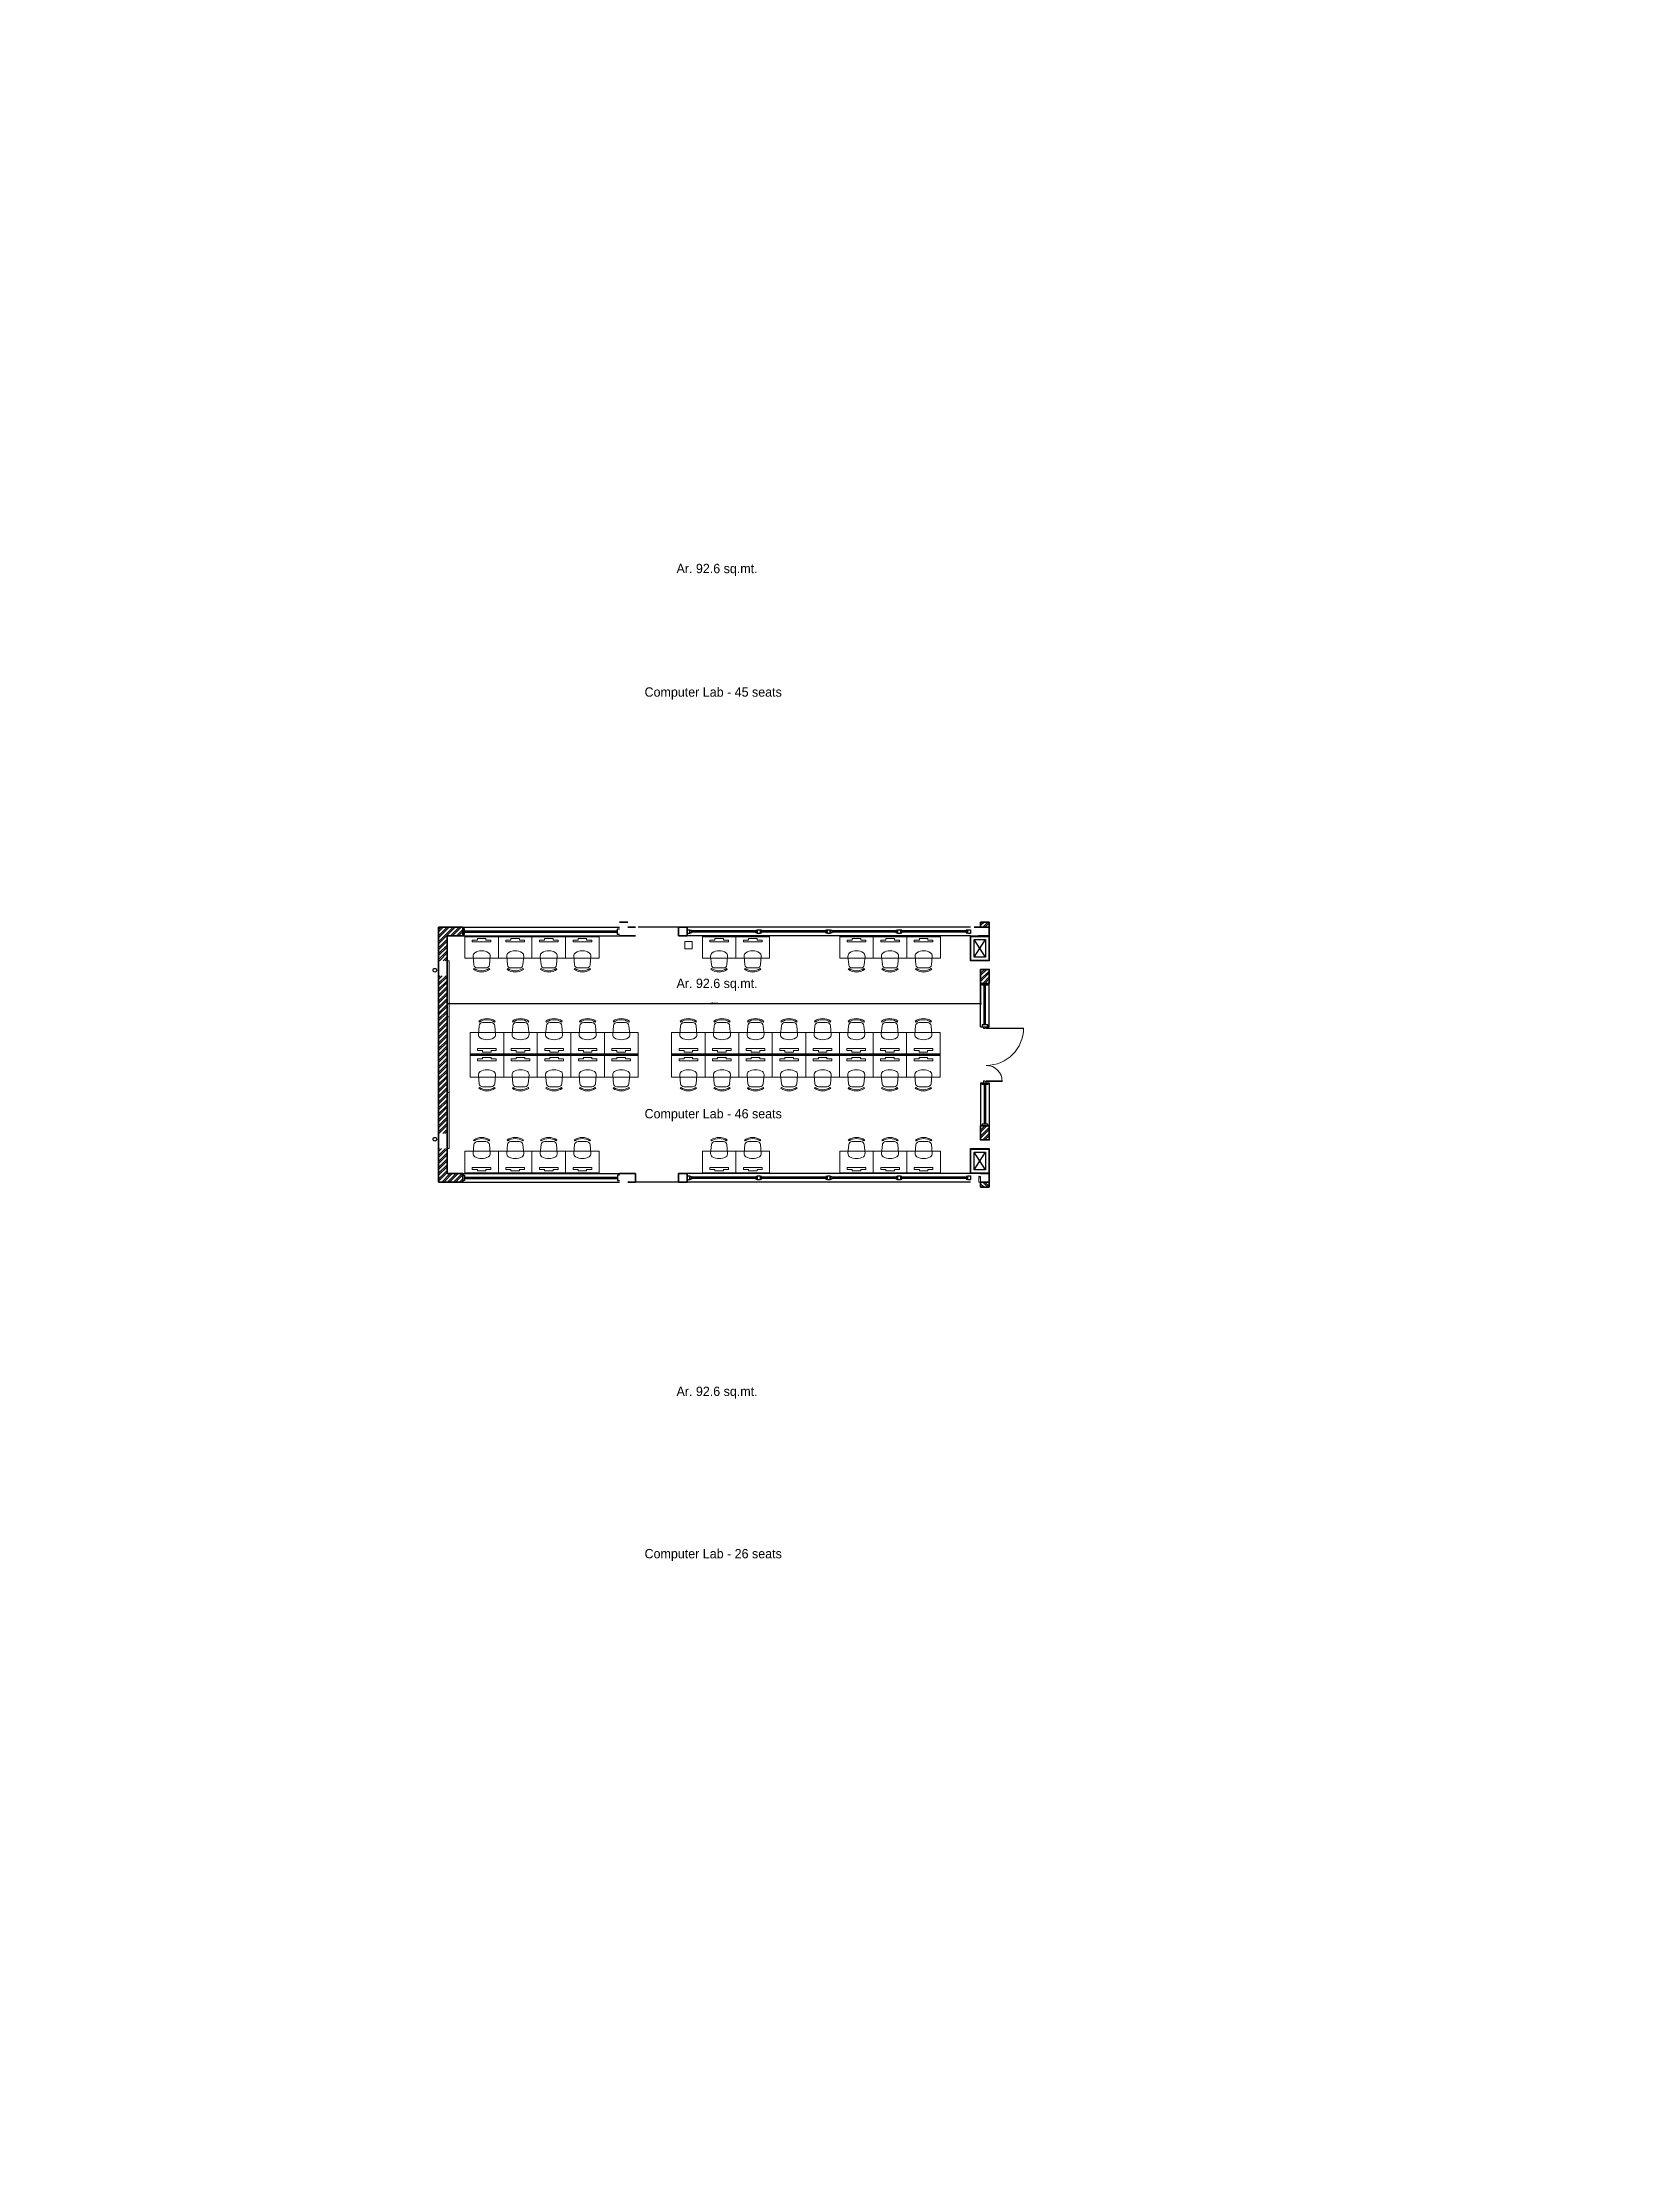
# Model space of a CAD drawing. Header units: millimetres. Extents: x -276609 to 1081398, y -453808 to 472098.
# Drawn here: x -276609 to -234277, y -453808 to -396810 of the extents above; entities that cross this region are included whole.
import ezdxf

# ---------------------------------------------------------------- set-up
doc = ezdxf.new("R2010")
doc.units = ezdxf.units.MM
doc.header["$MEASUREMENT"] = 0
for name, color, linetype in [('A-Anno Tags', 6, 'Continuous'), ('A-Elevation', 4, 'Continuous'), ('A-Steps', 3, 'Continuous'), ('A-Wall Patt', 8, 'Continuous'), ('A-Window', 4, 'Continuous'), ('AREAS', 7, 'Continuous')]:
    doc.layers.add(name, color=color, linetype=linetype)
for name, color, linetype, lineweight in [('A-Detail Lines', 241, 'Continuous', 25), ('A-Door', 4, 'Continuous', 9), ('A-Wall Sec', 1, 'Continuous', 20), ('Flooring', 241, 'Continuous', 18), ('frntr', 42, 'Continuous', 13), ('Section lines', 8, 'Continuous', 13)]:
    doc.layers.add(name, color=color, linetype=linetype, lineweight=lineweight)
doc.layers.add('I-Furniture', color=7, linetype='Continuous', lineweight=20, true_color=0xb35900)
doc.styles.get("Standard").update_dxf_attribs({"font": ''})
doc.styles.get('Standard').set_extended_font_data('Gill Sans MT')
doc.dimstyles.new('IIITD_WD_L @ 20', dxfattribs={"dimscale": 20, "dimtxt": 2.5, "dimasz": 1, "dimexe": 0.5, "dimexo": 0.25, "dimgap": 0.3, "dimtad": 1, "dimdec": 0, "dimrnd": 1, "dimzin": 0, "dimdsep": 46, "dimtxsty": 'Standard', "dimblk": 'ARCHTICK', "dimcen": 0.2, "dimdle": 1, "dimclrd": 8, "dimclre": 9, "dimclrt": 256, "dimadec": 0, "dimazin": 0, "dimtfac": 1, "dimtdec": 0, "dimtofl": 0, "dimtmove": 0, "dimatfit": 0, "dimfxl": 1, "dimtolj": 1, "dimtzin": 0, "dimlwd": -1, "dimlwe": -1, "dimarcsym": 0})

msp = doc.modelspace()

# ---------------------------------------------------------------- blocks, each defined once
blk = doc.blocks.new('ergerg')
at = {"layer": 'A-Window', "color": 2, "lineweight": 60}
for p, q in [((-540364, -109208), (-542090, -109208)), ((-538483, -109208), (-540209, -109208)), ((-536601, -109208), (-538328, -109208)), ((-534720, -109208), (-536446, -109208))]:
    blk.add_line(p, q, dxfattribs=at)
at = {"layer": 'A-Window'}
for points in [[(-534605, -109093), (-542205, -109093)], [(-534605, -109323), (-542205, -109323)]]:
    blk.add_lwpolyline(points, dxfattribs=at)
for points in [[(-542130, -109158), (-542130, -109258), (-542205, -109258), (-542205, -109158)], [(-542130, -109171), (-542090, -109171), (-542090, -109246), (-542130, -109246)], [(-540364, -109171), (-540324, -109171), (-540324, -109246), (-540364, -109246)], [(-540249, -109158), (-540249, -109258), (-540324, -109258), (-540324, -109158)], [(-540209, -109171), (-540249, -109171), (-540249, -109246), (-540209, -109246)], [(-538443, -109171), (-538483, -109171), (-538483, -109246), (-538443, -109246)], [(-538368, -109158), (-538368, -109258), (-538443, -109258), (-538443, -109158)], [(-538368, -109171), (-538328, -109171), (-538328, -109246), (-538368, -109246)], [(-536601, -109171), (-536561, -109171), (-536561, -109246), (-536601, -109246)], [(-536486, -109158), (-536486, -109258), (-536561, -109258), (-536561, -109158)], [(-536446, -109171), (-536486, -109171), (-536486, -109246), (-536446, -109246)], [(-534680, -109171), (-534720, -109171), (-534720, -109246), (-534680, -109246)], [(-534605, -109158), (-534605, -109258), (-534680, -109258), (-534680, -109158)]]:
    blk.add_lwpolyline(points, close=True, dxfattribs=at)
blk = doc.blocks.new('Duct Plan')
at = {"layer": 'A-Detail Lines'}
for p, q in [((-490003, -40799), (-490303, -40329)), ((-490303, -40799), (-490003, -40329))]:
    blk.add_line(p, q, dxfattribs=at)
blk.add_lwpolyline([(-490003, -40329), (-490003, -40799), (-490303, -40799), (-490303, -40329)], close=True, dxfattribs=at)
at = {"layer": 'A-Window'}
for points in [[(-489903, -40229), (-489903, -40899), (-490403, -40899), (-490403, -40229)], [(-489915, -40241), (-489915, -40887), (-490391, -40887), (-490391, -40241)]]:
    blk.add_lwpolyline(points, close=True, dxfattribs=at)
blk = doc.blocks.new('w6')
at = {"layer": 'A-Window', "color": 2, "lineweight": 60}
blk.add_line((-503968, -64799), (-499868, -64799), dxfattribs=at)
at = {"layer": 'A-Window'}
for points in [[(-504018, -64684), (-499818, -64684)], [(-504018, -64724), (-503968, -64724), (-503968, -64874), (-504018, -64874)], [(-504018, -64914), (-499818, -64914)], [(-499818, -64724), (-499868, -64724), (-499868, -64874), (-499818, -64874)]]:
    blk.add_lwpolyline(points, dxfattribs=at)
blk = doc.blocks.new('Big Door Garbage')
at = {"layer": 'A-Door', "color": 5, "lineweight": 18}
for p, q in [((-12550, 128778), (-12500, 128778)), ((-12550, 128703), (-12550, 128778)), ((-12550, 128703), (-12515, 128703)), ((-12515, 128738), (-12500, 128738)), ((-12515, 128703), (-12515, 128738)), ((-12515, 128703), (-12515, 128273)), ((-12499, 128703), (-12515, 128703)), ((-12500, 128778), (-12500, 128738)), ((-12499, 128703), (-12499, 128273)), ((-11101, 128703), (-11101, 127703)), ((-11101, 128703), (-11085, 128703)), ((-11100, 128778), (-11100, 128738)), ((-11050, 128778), (-11100, 128778)), ((-11085, 128738), (-11100, 128738)), ((-11085, 128703), (-11085, 128738)), ((-11050, 128703), (-11085, 128703)), ((-11085, 128703), (-11085, 127703)), ((-11050, 128703), (-11050, 128778))]:
    blk.add_line(p, q, dxfattribs=at)
at = {"layer": 'A-Door', "lineweight": 18}
for centre, radius, start, end in [((-12515, 128703), 430, 270, 0), ((-11085, 128703), 1000, 180, 270)]:
    blk.add_arc(centre, radius, start, end, dxfattribs=at)
blk = doc.blocks.new('sertyrhye')
at = {"layer": 'A-Window', "color": 2, "lineweight": 60}
for p, q in [((303603, 191860), (303603, 192920)), ((303603, 190260), (303603, 189200))]:
    blk.add_line(p, q, dxfattribs=at)
at = {"layer": 'A-Window'}
for p, q in [((303488, 191810), (303718, 191810)), ((303488, 190310), (303718, 190310))]:
    blk.add_line(p, q, dxfattribs=at)
for points in [[(303488, 191810), (303488, 192970)], [(303678, 192970), (303678, 192920), (303528, 192920), (303528, 192970)], [(303718, 191810), (303718, 192970)], [(303678, 191810), (303678, 191860), (303528, 191860), (303528, 191810)], [(303488, 190310), (303488, 189150)], [(303678, 190310), (303678, 190260), (303528, 190260), (303528, 190310)], [(303718, 190310), (303718, 189150)], [(303678, 189150), (303678, 189200), (303528, 189200), (303528, 189150)]]:
    blk.add_lwpolyline(points, dxfattribs=at)
at = {"layer": 'A-Detail Lines', "rotation": 90}
blk.add_blockref('Big Door Garbage', (432343, 202860), dxfattribs=at)
blk = doc.blocks.new('chair1')
at = {"layer": 'I-Furniture'}
for p, q in [((-320, 228), (-84, 207)), ((1, 115), (1, -115)), ((16, 201), (42, 219)), ((-320, -228), (-84, -207)), ((16, -201), (42, -219))]:
    blk.add_line(p, q, dxfattribs=at)
for centre, radius, start, end in [((-108, 0), 351, 148.407, 211.593), ((-328, 135), 92.9, 85.0303, 148.407), ((-92, 115), 92.9, 0, 85.0303), ((-278, 0), 356, 325.6197, 34.3803), ((-278, 0), 387, 325.6197, 34.3803), ((-328, -135), 92.9, 211.593, 274.9697), ((-92, -115), 92.9, 274.9697, 0)]:
    blk.add_arc(centre, radius, start, end, dxfattribs=at)
blk = doc.blocks.new('lib')
at = {"layer": 'frntr'}
for points in [[(-13156, -13242), (-13156, -12342), (-12556, -12342), (-12556, -13242)], [(-13156, -12342), (-13134, -12342), (-13134, -13242), (-13156, -13242)], [(-13043, -12677), (-13085, -12677), (-13085, -12907), (-13043, -12907), (-13043, -13042), (-12993, -13042), (-12993, -12542), (-13043, -12542)]]:
    blk.add_lwpolyline(points, close=True, dxfattribs=at)
at = {"layer": 'frntr', "xscale": -1, "rotation": 180}
blk.add_blockref('chair1', (-12296, -12792), dxfattribs=at)
blk = doc.blocks.new('A$C01972C47')
at = {"layer": 'A-Anno Tags', "char_height": 250, "width": 3833.17, "attachment_point": 7}
for s, insert in [('\\pi92.653;Computer Lab - 45 seats', (5428, -5338)), ('\\pi92.653;Computer Lab - 46 seats', (5428, -16638)), ('\\pi92.653;Computer Lab - 26 seats', (5428, -28428))]:
    blk.add_mtext(s, dxfattribs=dict(at, insert=insert))
at = {"layer": 'AREAS', "char_height": 250, "width": 2380.42, "attachment_point": 1}
for insert in [(6377, -1702), (6377, -12820), (6377, -23753)]:
    blk.add_mtext('\\pt2500;Ar. 92.6 sq.mt.', dxfattribs=dict(at, insert=insert))
blk = doc.blocks.new('_ArchTick')
at = {"color": 0, "linetype": 'ByBlock', "const_width": 0.15}
blk.add_lwpolyline([(-0.5, -0.5), (0.5, 0.5)], dxfattribs=at)
blk = doc.blocks.new('*D460')
at = {"color": 9, "transparency": 16777216}
for p, q in [((-265759, -422030), (-265759, -422585)), ((-251459, -422030), (-251459, -422585))]:
    blk.add_line(p, q, dxfattribs=at)
at = {"color": 8, "transparency": 16777216}
blk.add_line((-251439, -422575), (-265779, -422575), dxfattribs=at)
at = {"color": 8, "transparency": 16777216, "xscale": 20, "yscale": 20, "zscale": 20, "rotation": 180}
blk.add_blockref('_ArchTick', (-265759, -422575), dxfattribs=at)
at = {"color": 8, "transparency": 16777216, "xscale": 20, "yscale": 20, "zscale": 20}
blk.add_blockref('_ArchTick', (-251459, -422575), dxfattribs=at)
at = {"transparency": 16777216, "insert": (-258609, -422544), "char_height": 50, "attachment_point": 5}
blk.add_mtext('\\A1;14300', dxfattribs=at)

# ---------------------------------------------------------------- dimensions: what is measured, and where the dimension line sits
dim = msp.add_linear_dim(base=(-265758.5, -422575), p1=(-251458.5, -422024.7), p2=(-265758.5, -422024.7), dimstyle='IIITD_WD_L @ 20')
dim.commit()
dim.dimension.update_dxf_attribs({"geometry": '*D460', "text_midpoint": (-258608.5, -422544)})

# ---------------------------------------------------------------- hatches: boundary and pattern name
at = {"layer": 'A-Wall Patt'}
h = msp.add_hatch(dxfattribs=at)
h.set_pattern_fill('ANSI32', color=256, scale=300, style=0)
h.set_pattern_definition([(45, (282876.64, -237015.74), (-79.549513, 79.549513), []), (45, (282929.67, -237015.74), (-79.549513, 79.549513), [])])
h.paths.add_polyline_path([(-265343.5, -427119.7), (-265758.5, -427119.7), (-265758.5, -427234.7), (-265343.5, -427234.7)])
h.paths.add_polyline_path([(-265343.5, -427234.7), (-265758.5, -427234.7), (-265758.5, -427349.7), (-265343.5, -427349.7)])
h.paths.add_polyline_path([(-265343.5, -420519.7), (-265758.5, -420519.7), (-265758.5, -420634.7), (-265343.5, -420634.7)])
h.paths.add_polyline_path([(-265343.5, -420634.7), (-265758.5, -420634.7), (-265758.5, -420749.7), (-265343.5, -420749.7)])
h.paths.add_polyline_path([(-265873.5, -420519.7), (-265988.5, -420519.7), (-265988.5, -421419.7), (-265873.5, -421419.7)])
h.paths.add_polyline_path([(-265758.5, -420519.7), (-265873.5, -420519.7), (-265873.5, -421419.7), (-265758.5, -421419.7)])
h.paths.add_polyline_path([(-265873.5, -421819.7), (-265988.5, -421819.7), (-265988.5, -426049.7), (-265873.5, -426049.7)])
h.paths.add_polyline_path([(-265758.5, -421819.7), (-265873.5, -421819.7), (-265873.5, -426049.7), (-265758.5, -426049.7)])
h.paths.add_polyline_path([(-265758.5, -426449.7), (-265873.5, -426449.7), (-265873.5, -427349.7), (-265758.5, -427349.7)])
h.paths.add_polyline_path([(-265873.5, -426449.7), (-265988.5, -426449.7), (-265988.5, -427349.7), (-265873.5, -427349.7)])
h.paths.add_polyline_path([(-247364.8, -427624.5), (-247174.6, -427624.5), (-247174.6, -427367), (-247364.8, -427367)], flags=9)
h.paths.add_polyline_path([(-247379.5, -427379.7), (-247159.9, -427379.7), (-247159.9, -427127.7), (-247379.5, -427127.7)], flags=9)
h.paths.add_polyline_path([(-267338.1, -413107.2), (-267338.1, -412077.2), (-266888.1, -412077.2), (-266888.1, -413107.2)], flags=9)
h.paths.add_polyline_path([(-267338.1, -418759.7), (-267338.1, -417809.7), (-266888.1, -417809.7), (-266888.1, -418759.7)], flags=9)
h.paths.add_polyline_path([(-267338.1, -424409.7), (-267338.1, -423459.7), (-266888.1, -423459.7), (-266888.1, -424409.7)], flags=9)
h.paths.add_polyline_path([(-267338.1, -430059.7), (-267338.1, -429109.7), (-266888.1, -429109.7), (-266888.1, -430059.7)], flags=9)
h.paths.add_polyline_path([(-263587.3, -420292), (-263398.6, -420292), (-263398.6, -420039.1), (-263587.3, -420039.1)], flags=9)
h.paths.add_polyline_path([(-263623.5, -420048), (-263362.3, -420048), (-263362.3, -419796), (-263623.5, -419796)], flags=9)
h.paths.add_polyline_path([(-263689.7, -428019.1), (-263501, -428019.1), (-263501, -427766.2), (-263689.7, -427766.2)], flags=9)
h.paths.add_polyline_path([(-263726, -427775.1), (-263464.8, -427775.1), (-263464.8, -427523.1), (-263726, -427523.1)], flags=9)
h.paths.add_polyline_path([(-263575, -431822.1), (-263386.3, -431822.1), (-263386.3, -431569.3), (-263575, -431569.3)], flags=9)
h.paths.add_polyline_path([(-263611.2, -431578.1), (-263350, -431578.1), (-263350, -431326.1), (-263611.2, -431326.1)], flags=9)
h.paths.add_polyline_path([(-263809.7, -416532.1), (-263621, -416532.1), (-263621, -416279.2), (-263809.7, -416279.2)], flags=9)
h.paths.add_polyline_path([(-263846, -416288.1), (-263584.8, -416288.1), (-263584.8, -416036.1), (-263846, -416036.1)], flags=9)
h.paths.add_polyline_path([(-271624.1, -424173.5), (-271144.5, -424173.5), (-271144.5, -423685.9), (-271624.1, -423685.9)], flags=9)
h.paths.add_polyline_path([(-270398.8, -424165.4), (-269947.4, -424165.4), (-269947.4, -423693.9), (-270398.8, -423693.9)], flags=9)
h.paths.add_polyline_path([(-247294.8, -434954.3), (-246761.1, -434954.3), (-246761.1, -435329.3), (-247294.8, -435329.3)], flags=9)
h.paths.add_polyline_path([(-250678.8, -411987.2), (-248185.7, -411987.2), (-248185.7, -412371.2), (-250678.8, -412371.2)], flags=9)
h.paths.add_polyline_path([(-255207.7, -433321.8), (-252534.7, -433321.8), (-252534.7, -433707.2), (-255207.7, -433707.2)], flags=9)
h.paths.add_polyline_path([(-255385.6, -421813.2), (-252712.6, -421813.2), (-252712.6, -422198.6), (-255385.6, -422198.6)], flags=9)
h.paths.add_polyline_path([(-255228.9, -414237.8), (-252555.9, -414237.8), (-252555.9, -414623.2), (-255228.9, -414623.2)], flags=9)
h.paths.add_polyline_path([(-262588, -407192.8), (-262170.1, -407192.8), (-262170.1, -407539.6), (-262588, -407539.6)], flags=9)
h.paths.add_polyline_path([(-264954.4, -403898), (-262151.6, -403898), (-262151.6, -404283.4), (-264954.4, -404283.4)], flags=9)
h.paths.add_polyline_path([(-243187.5, -425006), (-241588.9, -425006), (-241588.9, -425248.7), (-243187.5, -425248.7)], flags=9)
h.paths.add_polyline_path([(-248089.5, -441171.4), (-246490.9, -441171.4), (-246490.9, -441414.1), (-248089.5, -441414.1)], flags=9)
h.paths.add_polyline_path([(-243875.4, -424622.6), (-241829, -424622.6), (-241829, -424998.6), (-243875.4, -424998.6)], flags=9)
h.paths.add_polyline_path([(-248911.7, -440782.6), (-246852.5, -440782.6), (-246852.5, -441163), (-248911.7, -441163)], flags=9)
h.paths.add_polyline_path([(-262325.4, -408314.9), (-261788.4, -408314.9), (-261788.4, -408689.9), (-262325.4, -408689.9)], flags=9)
h.paths.add_polyline_path([(-264894.1, -404466.5), (-262481.2, -404470), (-262483, -405726.6), (-264895.9, -405723.1)], flags=9)
h.paths.add_polyline_path([(-262325.4, -406574.7), (-261814, -406574.7), (-261814, -406955), (-262325.4, -406955)], flags=9)
h.paths.add_polyline_path([(-245263.7, -436825.9), (-243665.1, -436825.9), (-243665.1, -437069.3), (-245263.7, -437069.3)], flags=9)
h.paths.add_polyline_path([(-247792, -429634.3), (-246193.3, -429634.3), (-246193.3, -429877.1), (-247792, -429877.1)], flags=9)
h.paths.add_polyline_path([(-244949.3, -434308.4), (-243350.6, -434308.4), (-243350.6, -434551.2), (-244949.3, -434551.2)], flags=9)
h.paths.add_polyline_path([(-244977.1, -431754.6), (-243496.8, -431754.6), (-243496.8, -431997.4), (-244977.1, -431997.4)], flags=9)
h.paths.add_polyline_path([(-245347.4, -427300.4), (-243867, -427300.4), (-243867, -427543.2), (-245347.4, -427543.2)], flags=9)
h.paths.add_polyline_path([(-244743.8, -433933.4), (-243977.2, -433933.4), (-243977.2, -434313.6), (-244743.8, -434313.6)], flags=9)
h.paths.add_polyline_path([(-247871.2, -428789.2), (-246146.3, -428789.2), (-246146.3, -429595.8), (-247871.2, -429595.8)], flags=9)
h.paths.add_polyline_path([(-244922.4, -430926.2), (-243660, -430926.2), (-243660, -431732.8), (-244922.4, -431732.8)], flags=9)
h.paths.add_polyline_path([(-245332.5, -426422.6), (-244070.2, -426422.6), (-244070.2, -427229.2), (-245332.5, -427229.2)], flags=9)
h.paths.add_polyline_path([(-246404.5, -416479.1), (-244880.6, -416479.1), (-244880.6, -416864.5), (-246404.5, -416864.5)], flags=9)
h.paths.add_polyline_path([(-259714.2, -426500.7), (-258115.6, -426500.7), (-258115.6, -426743.6), (-259714.2, -426743.6)], flags=9)
h.paths.add_polyline_path([(-268569.3, -441521.9), (-267995, -441521.9), (-267995, -442234.4), (-268569.3, -442234.4)], flags=9)
h.paths.add_polyline_path([(-268688.4, -406093.5), (-267993.4, -406093.5), (-267993.4, -406806), (-268688.4, -406806)], flags=9)
h.paths.add_polyline_path([(-268654.1, -437266.5), (-267910.3, -437266.5), (-267910.3, -438002.9), (-268654.1, -438002.9)], flags=9)
h.paths.add_polyline_path([(-268600.3, -432478.5), (-268124.8, -432478.5), (-268124.8, -433191), (-268600.3, -433191)], flags=9)
h.paths.add_polyline_path([(-268537, -425978.5), (-268027.3, -425978.5), (-268027.3, -426691), (-268537, -426691)], flags=9)
h.paths.add_polyline_path([(-268588.8, -421178.5), (-267951.3, -421178.5), (-267951.3, -421891), (-268588.8, -421891)], flags=9)
h.paths.add_polyline_path([(-268633.1, -414666.5), (-267931.2, -414666.5), (-267931.2, -415402.9), (-268633.1, -415402.9)], flags=9)
h.paths.add_polyline_path([(-268623.5, -409793.5), (-268101.5, -409793.5), (-268101.5, -410506), (-268623.5, -410506)], flags=9)
h.paths.add_polyline_path([(-265505.3, -398769.2), (-265505.3, -399328.3), (-266241.7, -399328.3), (-266241.7, -398769.2)], flags=9)
h.paths.add_polyline_path([(-241940.7, -396810), (-241940.7, -397370.1), (-242665.1, -397370.1), (-242665.1, -396810)], flags=9)
h.paths.add_polyline_path([(-241075.7, -398602.7), (-241075.7, -398961.9), (-241788.2, -398961.9), (-241788.2, -398602.7)], flags=9)
h.paths.add_polyline_path([(-260499.7, -398627.5), (-260499.7, -399166.3), (-261224.2, -399166.3), (-261224.2, -398627.5)], flags=9)
h.paths.add_polyline_path([(-255693.7, -398631.7), (-255693.7, -399162.1), (-256430.1, -399162.1), (-256430.1, -398631.7)], flags=9)
h.paths.add_polyline_path([(-250899.7, -398622.8), (-250899.7, -399171), (-251624.2, -399171), (-251624.2, -398622.8)], flags=9)
h.paths.add_polyline_path([(-247599.7, -398612.2), (-247599.7, -399181.6), (-248324.2, -399181.6), (-248324.2, -398612.2)], flags=9)
h.paths.add_polyline_path([(-242793.7, -398619.3), (-242793.7, -399174.5), (-243530.1, -399174.5), (-243530.1, -398619.3)], flags=9)
h.paths.add_polyline_path([(-246253.3, -424354.9), (-244772.9, -424354.9), (-244772.9, -424597.8), (-246253.3, -424597.8)], flags=9)
h.paths.add_polyline_path([(-246783.3, -423896.1), (-244414.9, -423896.1), (-244414.9, -424281.5), (-246783.3, -424281.5)], flags=9)
h.paths.add_polyline_path([(-251372.5, -422848.2), (-248959.6, -422851.7), (-248961.4, -424108.4), (-251374.3, -424104.8)], flags=9)
h.paths.add_polyline_path([(-259439.3, -434028.5), (-257799.1, -434028.5), (-257799.1, -434271), (-259439.3, -434271)], flags=9)
h.paths.add_polyline_path([(-259651.9, -433168.9), (-257191.4, -433168.9), (-257191.4, -433974.1), (-259651.9, -433974.1)], flags=9)
h.paths.add_polyline_path([(-257364.1, -413699.3), (-255765.5, -413699.3), (-255765.5, -413942.1), (-257364.1, -413942.1)], flags=9)
h.paths.add_polyline_path([(-259937, -425507.1), (-257476.5, -425507.1), (-257476.5, -426312.4), (-259937, -426312.4)], flags=9)
h.paths.add_polyline_path([(-257733.9, -412786.6), (-255273.4, -412786.6), (-255273.4, -413591.8), (-257733.9, -413591.8)], flags=9)
h.paths.add_polyline_path([(-245485.9, -437216.6), (-245485.9, -437538.8), (-245710.9, -437538.8), (-245710.9, -437216.6)], flags=9)
h.paths.add_polyline_path([(-244114.1, -439061.8), (-244114.1, -439338.7), (-244342.3, -439338.7), (-244342.3, -439061.8)], flags=9)
h.paths.add_polyline_path([(-244751, -437575.5), (-244751, -437865), (-244982, -437865), (-244982, -437575.5)], flags=9)
h.paths.add_polyline_path([(-244718.5, -439975.5), (-244718.5, -440258.5), (-244950.4, -440258.5), (-244950.4, -439975.5)], flags=9)
h.paths.add_polyline_path([(-244109.8, -439975.5), (-244109.8, -440260.8), (-244341, -440260.8), (-244341, -439975.5)], flags=9)
h.paths.add_polyline_path([(-244366.7, -437254.6), (-244366.7, -437543.4), (-244591.7, -437543.4), (-244591.7, -437254.6)], flags=9)
h.paths.add_polyline_path([(-244793.2, -436545.3), (-244793.2, -436852.1), (-245021.3, -436852.1), (-245021.3, -436545.3)], flags=9)
h.paths.add_polyline_path([(-250702.1, -417267.9), (-248272.5, -417267.9), (-248272.5, -418075.2), (-250702.1, -418075.2)], flags=9)
h.paths.add_polyline_path([(-250134.9, -418539.8), (-248613.8, -418539.8), (-248613.8, -418931.2), (-250134.9, -418931.2)], flags=9)
h.paths.add_polyline_path([(-246242.6, -413238.6), (-244715.9, -413238.6), (-244715.9, -413482.1), (-246242.6, -413482.1)], flags=9)
h.paths.add_polyline_path([(-242159.3, -439710.7), (-242162.8, -437297.8), (-240906.2, -437296), (-240902.7, -439708.9)], flags=9)
h.paths.add_polyline_path([(-246492.2, -412773.2), (-244590, -412773.2), (-244590, -413157.3), (-246492.2, -413157.3)], flags=9)
h.paths.add_polyline_path([(-250330.1, -425015.9), (-250330.1, -425552.9), (-250705.1, -425552.9), (-250705.1, -425015.9)], flags=9)
h.paths.add_polyline_path([(-242603.2, -451966), (-236254.4, -451966), (-236254.4, -453626.1), (-242603.2, -453626.1)], flags=9)
h.paths.add_polyline_path([(-242556.5, -449347.6), (-234276.9, -449347.6), (-234276.9, -451634.8), (-242556.5, -451634.8)], flags=9)
h.paths.add_polyline_path([(-242568, -448974.1), (-240094.8, -448974.1), (-240094.8, -450195.6), (-242568, -450195.6)], flags=9)
h.paths.add_polyline_path([(-254761.8, -452800.1), (-251645.4, -452800.1), (-251645.4, -453637.3), (-254761.8, -453637.3)], flags=9)
h.paths.add_polyline_path([(-254761.8, -451874.4), (-249983.2, -451874.4), (-249983.2, -452792), (-254761.8, -452792)], flags=9)
h.paths.add_polyline_path([(-261208.9, -452907.8), (-257826.9, -452907.8), (-257826.9, -453807.8), (-261208.9, -453807.8)], flags=9)
h.paths.add_polyline_path([(-276609.3, -449827.3), (-262388.9, -449827.3), (-262388.9, -453771), (-276609.3, -453771)], flags=9)
h.paths.add_polyline_path([(-254825.4, -450922.2), (-246677.5, -450922.2), (-246677.5, -451759.3), (-254825.4, -451759.3)], flags=9)
h = msp.add_hatch(dxfattribs=at)
h.set_pattern_fill('ANSI32', color=256, scale=300, style=0)
h.set_pattern_definition([(45, (248274.4, -363621.15), (-79.549513, 79.549513), []), (45, (248327.43, -363621.15), (-79.549513, 79.549513), [])])
h.paths.add_polyline_path([(-251228.5, -420384.7), (-251343.5, -420384.7), (-251343.5, -420519.7), (-251228.5, -420519.7)])
h.paths.add_polyline_path([(-251343.5, -420384.7), (-251458.5, -420384.7), (-251458.5, -420519.7), (-251343.5, -420519.7)])
h = msp.add_hatch(dxfattribs=at)
h.set_pattern_fill('ANSI32', color=256, scale=300, style=0)
h.set_pattern_definition([(45, (-554946.57, -614994.74), (-79.549513, 79.549513), []), (45, (-554893.54, -614994.74), (-79.549513, 79.549513), [])])
h.paths.add_polyline_path([(-251228.5, -421649.7), (-251458.5, -421649.7), (-251458.5, -422024.7), (-251228.5, -422024.7)])
h = msp.add_hatch(dxfattribs=at)
h.set_pattern_fill('ANSI32', color=256, scale=300, style=0)
h.set_pattern_definition([(45, (-554946.57, -619189.74), (-79.549513, 79.549513), []), (45, (-554893.54, -619189.74), (-79.549513, 79.549513), [])])
h.paths.add_polyline_path([(-251228.5, -425844.7), (-251458.5, -425844.7), (-251458.5, -426219.7), (-251228.5, -426219.7)])
h = msp.add_hatch(dxfattribs=at)
h.set_pattern_fill('ANSI32', color=256, scale=300, style=0)
h.set_pattern_definition([(315, (248274.4, -484248.26), (-79.549513, -79.549513), []), (315, (248327.43, -484248.26), (-79.549513, -79.549513), [])])
h.paths.add_polyline_path([(-251228.5, -427484.7), (-251343.5, -427484.7), (-251343.5, -427349.7), (-251228.5, -427349.7)])
h.paths.add_polyline_path([(-251343.5, -427484.7), (-251458.5, -427484.7), (-251458.5, -427349.7), (-251343.5, -427349.7)])

# ---------------------------------------------------------------- linework, layer by layer
at = {"layer": 'A-Elevation'}
for p, q in [((-259558.5, -420519.7), (-260643.5, -420519.7)), ((-259558.5, -427349.7), (-260758.5, -427349.7))]:
    msp.add_line(p, q, dxfattribs=at)
at = {"layer": 'A-Steps'}
for centre in [(-266088.5, -421669.7), (-266088.5, -426199.7)]:
    msp.add_circle(centre, 50, dxfattribs=at)
at = {"layer": 'A-Wall Sec', "lineweight": 35}
for p, q in [((-265988.5, -427349.7), (-265988.5, -420519.7)), ((-265988.5, -420519.7), (-265343.5, -420519.7)), ((-265343.5, -420519.7), (-265343.5, -420749.7)), ((-261143.5, -420384.7), (-260913.5, -420384.7)), ((-260713.5, -420519.7), (-260913.5, -420519.7)), ((-259558.5, -420749.7), (-259558.5, -420519.7)), ((-259558.5, -420519.7), (-259328.5, -420519.7)), ((-259328.5, -420519.7), (-259328.5, -420749.7)), ((-251228.5, -420519.7), (-251628.5, -420519.7)), ((-251228.5, -420384.7), (-251458.5, -420384.7)), ((-251458.5, -420384.7), (-251458.5, -420519.7)), ((-251228.5, -420749.7), (-251228.5, -420384.7)), ((-265758.5, -427119.7), (-265758.5, -420749.7)), ((-265343.5, -420749.7), (-265758.5, -420749.7)), ((-261143.5, -420749.7), (-260713.5, -420749.7)), ((-259328.5, -420749.7), (-259558.5, -420749.7)), ((-251513.5, -420749.7), (-251228.5, -420749.7)), ((-265988.5, -427349.7), (-265343.5, -427349.7)), ((-265343.5, -427119.7), (-265758.5, -427119.7)), ((-265343.5, -427349.7), (-265343.5, -427119.7)), ((-260713.5, -427119.7), (-261143.5, -427119.7)), ((-260713.5, -427349.7), (-260913.5, -427349.7)), ((-260713.5, -427349.7), (-260713.5, -427119.7)), ((-259558.5, -427349.7), (-259558.5, -427119.7)), ((-259558.5, -427119.7), (-259328.5, -427119.7)), ((-259328.5, -427349.7), (-259558.5, -427349.7)), ((-259328.5, -427119.7), (-259328.5, -427349.7)), ((-251458.5, -427119.7), (-251228.5, -427119.7)), ((-251458.5, -427484.7), (-251458.5, -427349)), ((-251228.5, -427349.7), (-251458.5, -427349.7)), ((-251228.5, -427484.7), (-251228.5, -427119.7)), ((-251228.5, -427484.7), (-251458.5, -427484.7))]:
    msp.add_line(p, q, dxfattribs=at)
for points in [[(-251458.5, -421649.7), (-251228.5, -421649.7), (-251228.5, -422024.7), (-251458.5, -422024.7)], [(-251458.5, -425844.7), (-251228.5, -425844.7), (-251228.5, -426219.7), (-251458.5, -426219.7)]]:
    msp.add_lwpolyline(points, close=True, dxfattribs=at)
at = {"layer": 'frntr'}
msp.add_lwpolyline([(-259392.9, -420901.3), (-259192.9, -420901.3), (-259192.9, -421101.3), (-259392.9, -421101.3)], close=True, dxfattribs=at)
for points in [[(-265708.5, -424949.7), (-265708.5, -421419.7), (-265758.5, -421419.7), (-265758.5, -422919.7), (-265708.5, -422919.7), (-265708.5, -421419.7)], [(-265708.5, -424949.7), (-265708.5, -421419.7), (-265758.5, -421419.7), (-265758.5, -422919.7), (-265708.5, -422919.7), (-265708.5, -421419.7)], [(-265758.5, -422919.7), (-265758.5, -424963.3)], [(-265708.5, -426449.7), (-265708.5, -424949.7), (-265758.5, -424949.7), (-265758.5, -426449.7), (-265708.5, -426449.7)]]:
    msp.add_lwpolyline(points, dxfattribs=at)
at = {"layer": 'Section lines'}
for p, q in [((-251510.9, -427241.9), (-251510.9, -427189.7)), ((-251510.9, -427189.7), (-251498.5, -427189.7)), ((-251498.5, -427241.9), (-251510.9, -427241.9)), ((-251498.5, -427253.9), (-251508.5, -427253.9)), ((-251508.5, -427253.9), (-251508.5, -427349.7)), ((-251508.5, -427349.7), (-251458.5, -427349.7)), ((-251508.5, -427349.7), (-251508.5, -427349.7)), ((-251498.5, -427253.9), (-251498.5, -427189.7)), ((-251458.5, -427199.7), (-251498.5, -427199.7)), ((-251458.5, -427349.7), (-251458.5, -427199.7)), ((-251458.5, -427265.8), (-251458.5, -427265.8))]:
    msp.add_line(p, q, dxfattribs=at)

# ---------------------------------------------------------------- block references
at = {"layer": 'A-Door'}
for name, p in [('Duct Plan', (238674.4, -380521.2)), ('sertyrhye', (-554946.6, -614994.7)), ('Duct Plan', (238674.4, -386221.2))]:
    msp.add_blockref(name, p, dxfattribs=at)
at = {"layer": 'A-Wall Sec'}
msp.add_blockref('A$C01972C47', (-265988.5, -409077.7), dxfattribs=at)
at = {"layer": 'A-Window', "xscale": -1, "rotation": 180}
msp.add_blockref('w6', (238674.4, -485434.1), dxfattribs=at)
at = {"layer": 'A-Window'}
msp.add_blockref('w6', (238674.4, -362435.3), dxfattribs=at)
at = {"layer": 'Flooring'}
for p in [(282876.6, -311426.3), (282876.6, -318026.3)]:
    msp.add_blockref('ergerg', p, dxfattribs=at)
at = {"layer": 'frntr', "rotation": 270}
for p in [(-252044.3, -433905.4), (-251144.3, -433905.4), (-250244.3, -433905.4), (-249344.3, -433905.4), (-245676.7, -433905.4), (-244776.7, -433905.4), (-241994.2, -433905.4), (-241094.2, -433905.4), (-240194.2, -433905.4), (-251901.8, -437090.4), (-251001.8, -437090.4), (-250101.8, -437090.4), (-249201.8, -437090.4), (-248301.8, -437090.4), (-246501.7, -437090.4), (-245601.7, -437090.4), (-244701.7, -437090.4), (-243801.7, -437090.4), (-242901.7, -437090.4), (-242001.7, -437090.4), (-241101.7, -437090.4), (-240201.7, -437090.4)]:
    msp.add_blockref('lib', p, dxfattribs=at)
at = {"layer": 'frntr', "xscale": -1, "rotation": 270}
for p in [(-251901.8, -410779), (-251001.8, -410779), (-250101.8, -410779), (-249201.8, -410779), (-248301.8, -410779), (-246501.7, -410779), (-245601.7, -410779), (-244701.7, -410779), (-243801.7, -410779), (-242901.7, -410779), (-242001.7, -410779), (-241101.7, -410779), (-240201.7, -410779), (-252044.3, -413964), (-251144.3, -413964), (-250244.3, -413964), (-249344.3, -413964), (-245676.7, -413964), (-244776.7, -413964), (-241994.2, -413964), (-241094.2, -413964), (-240194.2, -413964)]:
    msp.add_blockref('lib', p, dxfattribs=at)

msp.set_redraw_order([(e.dxf.handle, doc.entitydb.next_handle()) for e in msp.query("TEXT MTEXT ATTDEF DIMENSION ARC_DIMENSION")])  # texts and dimensions are drawn at this point

doc.saveas('drawing.dxf')
